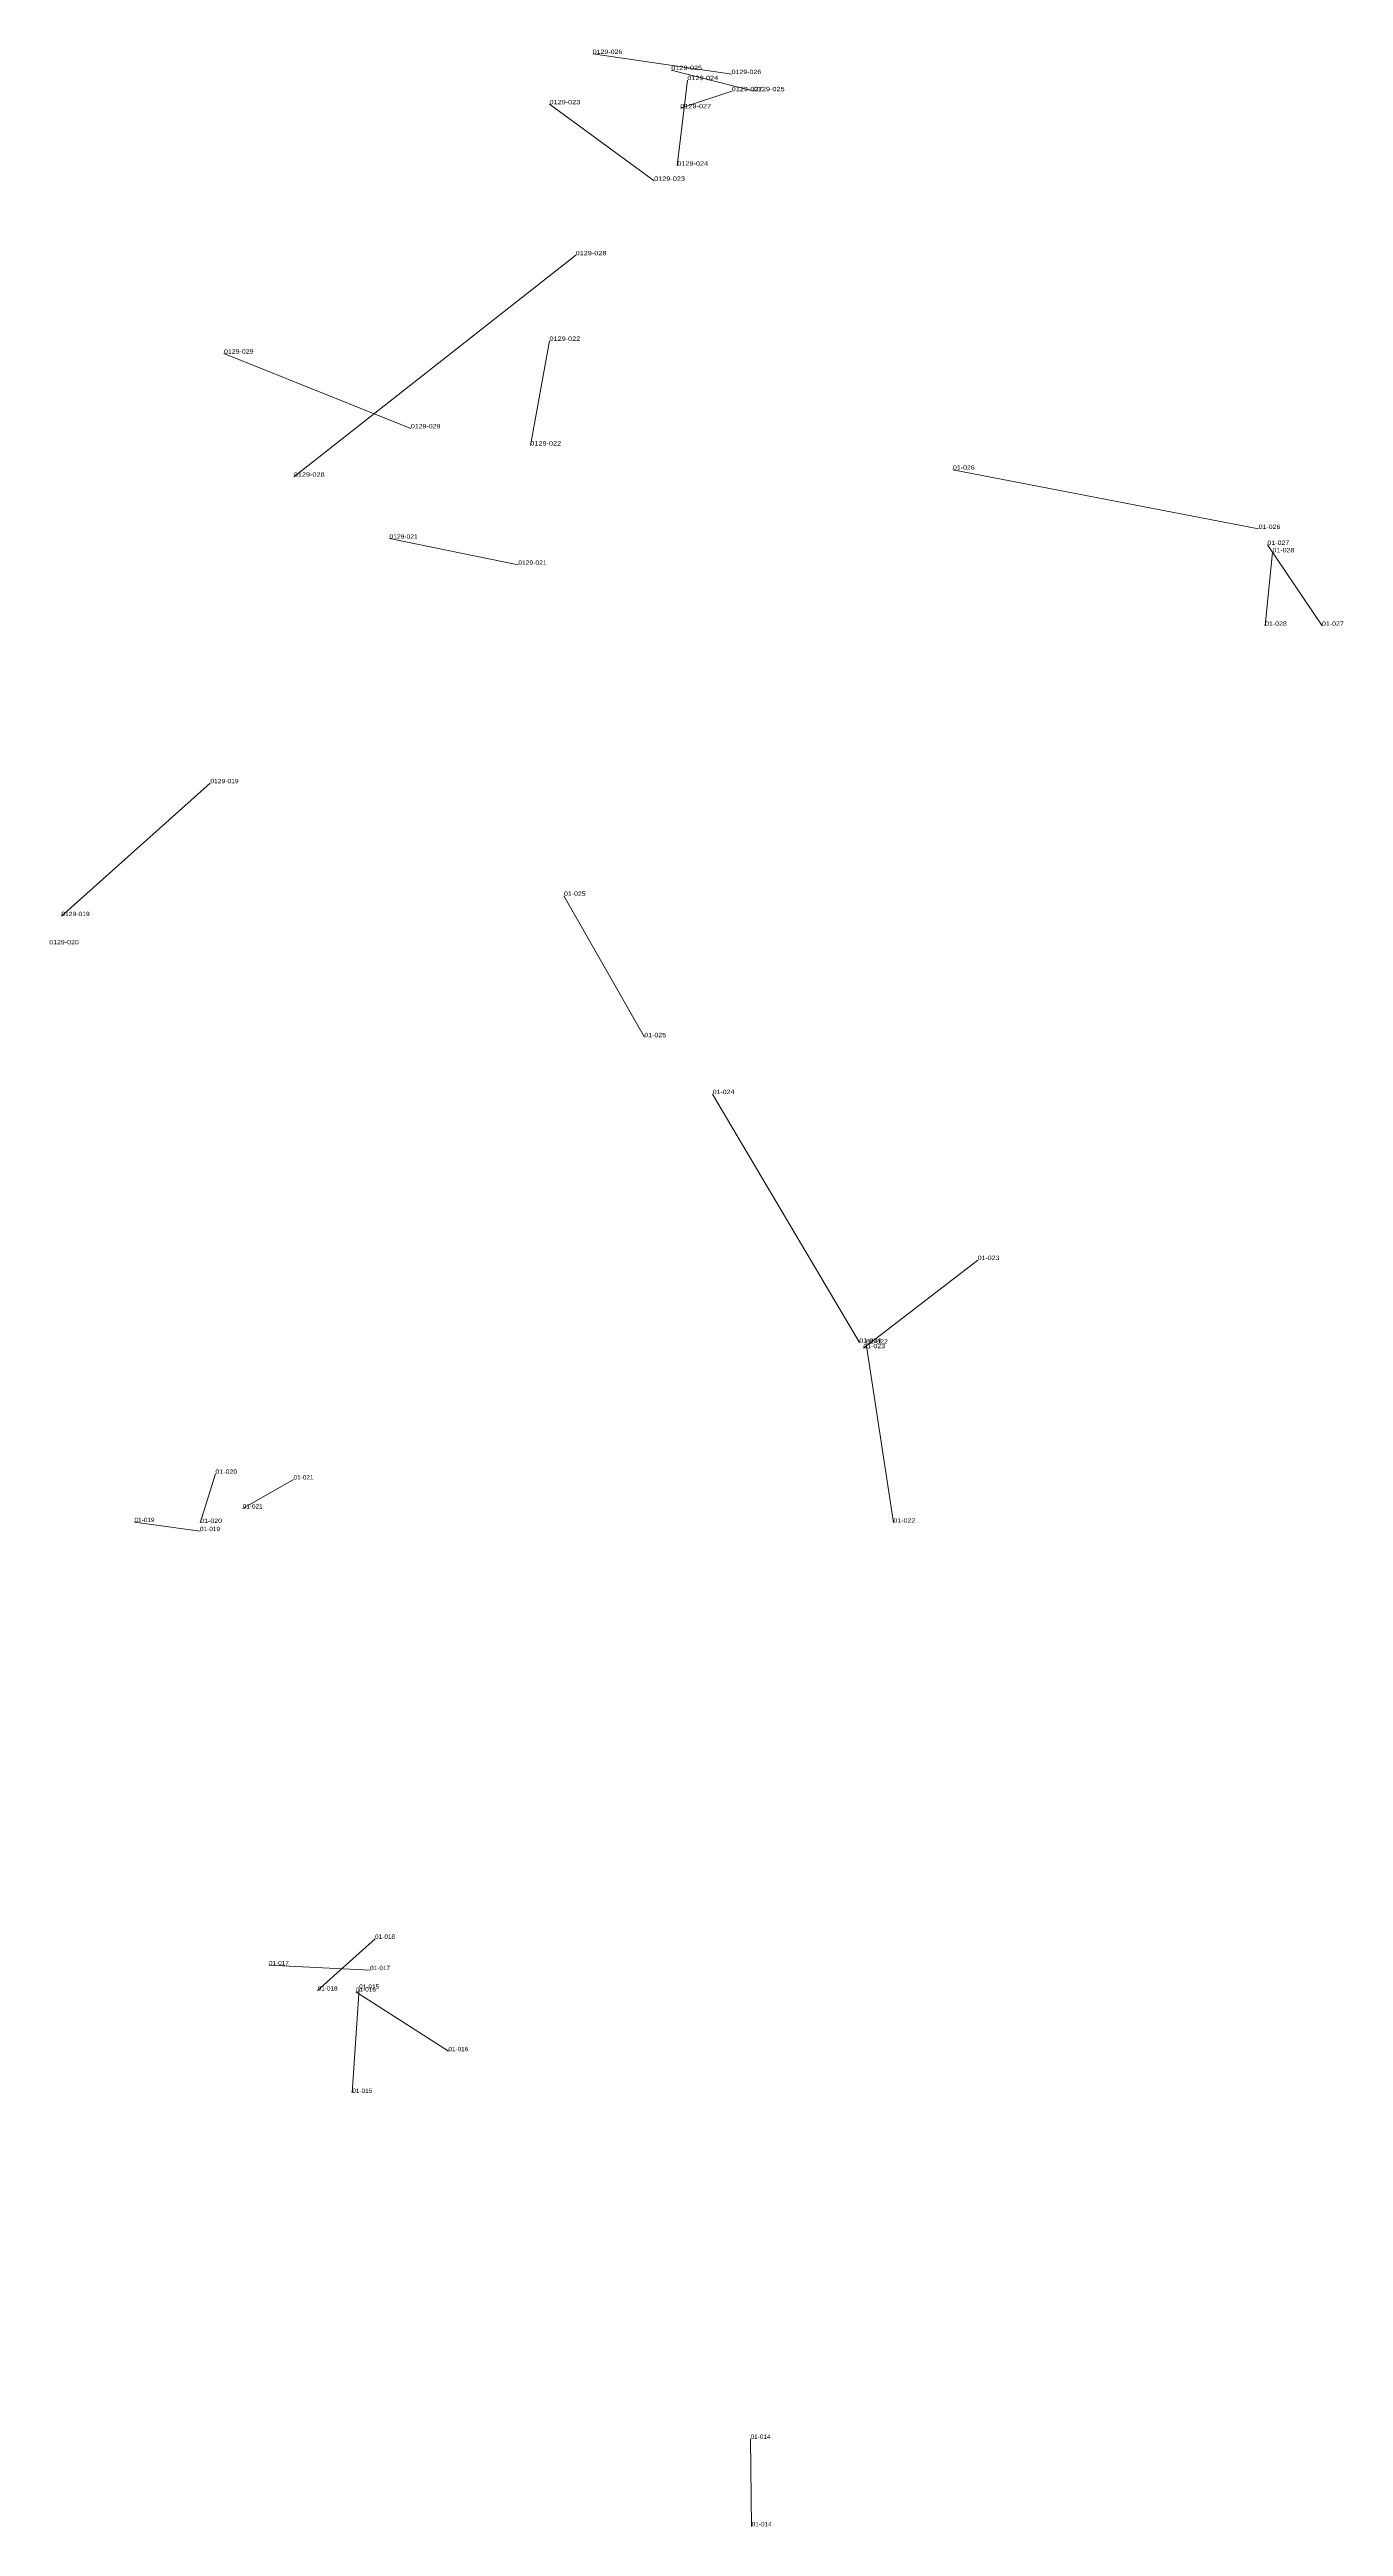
# Model space of a CAD drawing. Header units: metres. Extents: x 571156 to 607184, y 703608 to 727431.
# Drawn here: x 592416 to 593010, y 717947 to 719084 of the extents above; entities that cross this region are included whole.
import ezdxf

# ---------------------------------------------------------------- set-up
doc = ezdxf.new("R2010")
doc.units = ezdxf.units.M
doc.header["$LTSCALE"] = 0.8
doc.layers.add('60', color=7, linetype='Continuous', lineweight=13)
doc.layers.add('61', color=7, linetype='Continuous')

msp = doc.modelspace()

# ---------------------------------------------------------------- linework, layer by layer
at = {"layer": '60'}
for p, q in [((592729.58, 719072.8), (592665.81, 719082.04)), ((592701.86, 719074.65), (592739.75, 719064.94)), ((592704.63, 719030.75), (592709.25, 719070.02)), ((592694, 719023.81), (592645.94, 719058.93)), ((592729.58, 719064.94), (592706.02, 719057.09)), ((592657.96, 718989.62), (592528.56, 718887.95)), ((592582.33, 718910.16), (592496.49, 718944.5)), ((592637.16, 718902.28), (592645.94, 718950.34)), ((592971.52, 718863.99), (592831.17, 718891.19)), ((592631.62, 718847.52), (592572.46, 718859.53)), ((592977.91, 718853.25), (592974.48, 718819.53)), ((592975.58, 718856.67), (593000.64, 718819.53)), ((592421.82, 718686.24), (592490.21, 718747.24)), ((592689.51, 718630.65), (592652.59, 718695.55)), ((592788.23, 718490.43), (592720.84, 718604.55)), ((592790.05, 718487.87), (592842.54, 718528.35)), ((592791.29, 718489.94), (592803.87, 718407.78)), ((592485.6, 718407.64), (592492.58, 718430.21)), ((592505.11, 718414.27), (592528.42, 718427.6)), ((592485.5, 718403.89), (592455.43, 718408.05)), ((592565.87, 718216.72), (592539.5, 718192.97)), ((592563.56, 718202.34), (592517.12, 718204.6)), ((592558.57, 718193.78), (592555.41, 718145.99)), ((592557.08, 718192.46), (592599.51, 718165.14)), ((592738.27, 717987.17), (592738.76, 717946.98))]:
    msp.add_line(p, q, dxfattribs=at)

# ---------------------------------------------------------------- texts
for s, width, p in [('0129-026', 1.2, (592665.81, 719082.04)), ('0129-024', 1.25, (592709.25, 719070.02)), ('0129-023', 1.25, (592645.94, 719058.93)), ('0129-027', 1.25, (592706.02, 719057.09)), ('0129-025', 1.25, (592739.75, 719064.94)), ('0129-029', 1.2, (592496.49, 718944.5)), ('0129-022', 1.25, (592645.94, 718950.34)), ('0129-028', 1.25, (592528.56, 718887.95)), ('01-026', 1.2, (592831.17, 718891.19)), ('0129-021', 1.15, (592572.46, 718859.53)), ('01-028', 1.2, (592974.48, 718819.53)), ('01-027', 1.2, (593000.64, 718819.53)), ('0129-019', 1.15, (592490.21, 718747.24)), ('01-025', 1.2, (592652.59, 718695.55)), ('01-024', 1.2, (592720.84, 718604.55)), ('01-023', 1.2, (592842.54, 718528.35)), ('01-020', 1.2, (592492.58, 718430.21)), ('01-021', 1.1, (592528.42, 718427.6)), ('01-019', 1.1, (592455.43, 718408.05)), ('01-022', 1.2, (592803.87, 718407.78)), ('01-017', 1.1, (592517.12, 718204.6)), ('01-018', 1.1, (592539.5, 718192.97)), ('01-016', 1.1, (592599.51, 718165.14)), ('01-015', 1.1, (592555.41, 718145.99)), ('01-014', 1.1, (592738.76, 717946.98))]:
    msp.add_text(s, height=2, dxfattribs=dict(at, width=width)).set_placement(p)
at = {"layer": '61'}
for s, width, p in [('0129-025', 1.25, (592701.86, 719074.65)), ('0129-026', 1.2, (592729.58, 719072.8)), ('0129-027', 1.25, (592729.58, 719064.94)), ('0129-023', 1.25, (592694, 719023.81)), ('0129-024', 1.25, (592704.63, 719030.75)), ('0129-028', 1.25, (592657.96, 718989.62)), ('0129-029', 1.2, (592582.33, 718910.16)), ('0129-022', 1.25, (592637.16, 718902.28)), ('01-026', 1.2, (592971.52, 718863.99)), ('01-027', 1.2, (592975.58, 718856.67)), ('01-028', 1.2, (592977.91, 718853.25)), ('0129-021', 1.15, (592631.62, 718847.52)), ('0129-019', 1.15, (592421.82, 718686.24)), ('0129-020', 1.2, (592416.27, 718673.3)), ('01-025', 1.2, (592689.51, 718630.65)), ('01-024', 1.2, (592788.23, 718490.43)), ('01-023', 1.2, (592790.05, 718487.87)), ('01-022', 1.2, (592791.29, 718489.94)), ('01-020', 1.2, (592485.6, 718407.64)), ('01-021', 1.1, (592505.11, 718414.27)), ('01-019', 1.1, (592485.5, 718403.89)), ('01-018', 1.1, (592565.87, 718216.72)), ('01-017', 1.1, (592563.56, 718202.34)), ('01-016', 1.1, (592557.08, 718192.46)), ('01-015', 1.1, (592558.57, 718193.78)), ('01-014', 1.1, (592738.27, 717987.17))]:
    msp.add_text(s, height=2, dxfattribs=dict(at, width=width)).set_placement(p)

doc.saveas('drawing.dxf')
